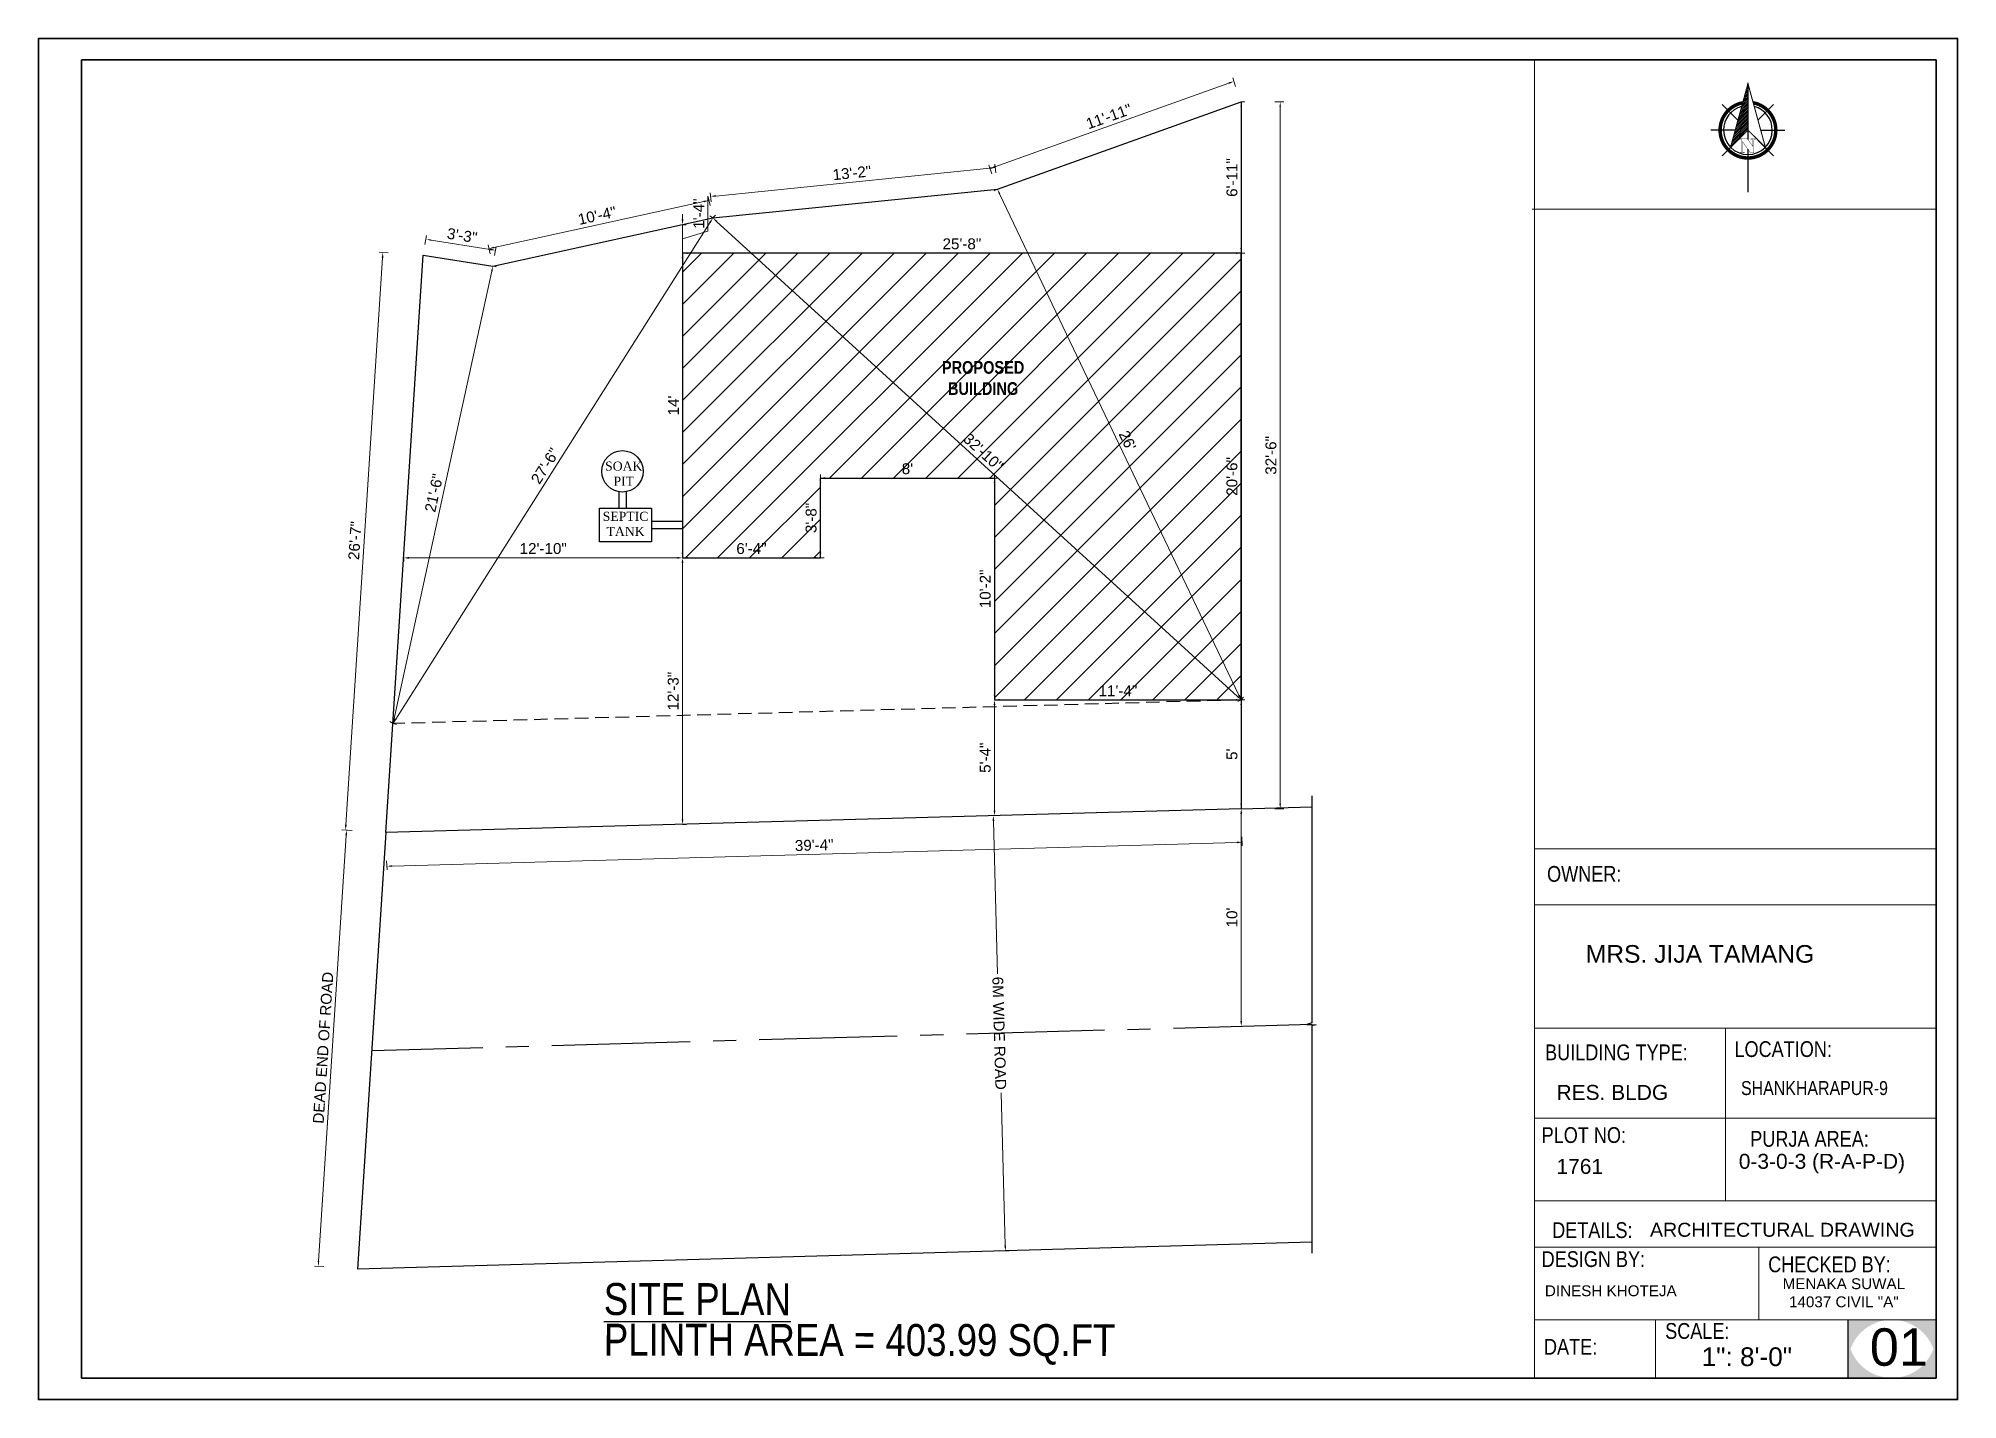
# Model space of a CAD drawing. Header units: inches. Extents: x 367408 to 392173, y -57467 to -41521.
# Drawn here: x 389129 to 390187, y -57467 to -56717 of the extents above; entities that cross this region are included whole.
import ezdxf

# ---------------------------------------------------------------- set-up
doc = ezdxf.new("R2010")
doc.units = ezdxf.units.IN
doc.header["$LTSCALE"] = 2
doc.header["$MEASUREMENT"] = 0
doc.header["$PDMODE"] = 34
doc.linetypes.add('CENTER2', pattern=[28.575, 19.05, -3.175, 3.175, -3.175])
doc.linetypes.add('DASHED2', pattern=[0.375, 0.25, -0.125])
doc.layers.get('0').update_dxf_attribs({"linetype": 'CONTINUOUS'})
doc.layers.get('DEFPOINTS').update_dxf_attribs({"color": 141, "linetype": 'CONTINUOUS'})
for name, color, linetype, lineweight in [('DIMENTION', 140, 'CONTINUOUS', 0), ('door', 20, 'CONTINUOUS', 35), ('OUTLINE', 1, 'CONTINUOUS', 25), ('Rebars', 1, 'CONTINUOUS', 13), ('Siteplan', 7, 'CONTINUOUS', 30), ('steps', 253, 'CONTINUOUS', 20), ('TEXT', 181, 'CONTINUOUS', 25), ('WALL - A', 1, 'CONTINUOUS', 40)]:
    doc.layers.add(name, color=color, linetype=linetype, lineweight=lineweight)
doc.layers.add('Normal Wall', color=7, linetype='CONTINUOUS', lineweight=35, true_color=0xffaf89)
doc.layers.add('Rear Wall', color=7, linetype='CONTINUOUS', lineweight=20, true_color=0xd4e480)
doc.layers.add('plan wall', color=7, linetype='CONTINUOUS')
doc.styles.add('Lettring Text', font='arial.ttf')
doc.styles.get("Standard").update_dxf_attribs({"font": 'ARIALN.TTF'})
doc.styles.add('SwissBT', font='swiss.ttf', dxfattribs={"height": 12})
doc.dimstyles.new('Copy of Standard', dxfattribs={"dimtxt": 6, "dimasz": 2.875, "dimexe": 2, "dimexo": 4, "dimgap": 2, "dimtad": 1, "dimdec": 0, "dimrnd": 1, "dimzin": 0, "dimdsep": 46, "dimlunit": 4, "dimtxsty": 'Lettring Text', "dimcen": 0.1, "dimclrd": 7, "dimclre": 7, "dimclrt": 7, "dimazin": 0, "dimtfac": 0.645, "dimtdec": 0, "dimtmove": 1, "dimatfit": 0, "dimfxl": 3, "dimfxlon": 1, "dimtfillclr": 256, "dimtolj": 1, "dimtzin": 0, "dimlwd": -1, "dimlwe": -1, "dimarcsym": 2})

msp = doc.modelspace()

# ---------------------------------------------------------------- texts
at = {"color": 0}
for s, p in [('OWNER:', (389961.1, -57181.8)), ('LOCATION:', (390064.4, -57278.4))]:
    msp.add_text(s, height=8.7, dxfattribs=at).set_placement(p)
at = {"layer": 'plan wall', "ltscale": 3, "char_height": 17.612, "attachment_point": 7, "rotation": 359.9411}
for s, insert in [('{\\LSITE PLAN}', (389441.1, -57420.9)), ('PLINTH AREA = 403.99 SQ.FT', (389441.1, -57447.9))]:
    msp.add_mtext(s, dxfattribs=dict(at, insert=insert))
at = {"layer": 'steps', "color": 7, "ltscale": 0.3, "attachment_point": 2}
for s, insert, char_height, width in [('{\\fTechnic|b1|i0|c2|p2;PROPOSED BUILDING}', (389650.2, -56894.7), 7, 55.268), ('{\\fTimes New Roman|b0|i0|c0|p18;SOAK PIT}', (389452.1, -56950.1), 5, 21.766), ('{\\fTimes New Roman|b0|i0|c0|p18;SEPTIC TANK}', (389453.1, -56977.8), 5, 21.766)]:
    msp.add_mtext(s, dxfattribs=dict(at, insert=insert, char_height=char_height, width=width))
at = {"layer": 'TEXT', "color": 0}
for s, height, p in [('OWNER:', 8.7, (389961.1, -57181.8)), ('LOCATION:', 8.7, (390064.4, -57278.4)), ('CHECKED BY:', 8.704, (390083, -57397.1)), ('CHECKED BY:', 8.704, (390083, -57397.1)), ('SCALE:', 8.7, (390026.2, -57433.8)), ('SCALE:', 8.7, (390026.2, -57433.8))]:
    msp.add_text(s, height=height, dxfattribs=at).set_placement(p)
at = {"layer": 'TEXT', "color": 0, "linetype": 'ByBlock', "style": 'SwissBT'}
for s, insert, char_height, width, attachment_point in [('MRS. JIJA TAMANG', (390045.4, -57216.7), 9.72, 217.511, 2), ('ARCHITECTURAL DRAWING', (390017.8, -57369.8), 7.74, 268.532, 1), ('DINESH KHOTEJA', (389959.9, -57404.3), 6, 201.528, 1), ('MENAKA SUWAL\\P14037 CIVIL "A"', (390124.7, -57400.4), 6, 88.549, 2)]:
    msp.add_mtext(s, dxfattribs=dict(at, insert=insert, char_height=char_height, width=width, attachment_point=attachment_point))
at = {"layer": 'TEXT', "color": 0, "attachment_point": 1}
for s, insert, char_height, width in [('BUILDING TYPE:', (389960, -57271.5), 8.704, 148.555), ('BUILDING TYPE:', (389960, -57271.5), 8.704, 148.555), ('PLOT NO: ', (389958.1, -57317.1), 8.7, 138.027), ('PLOT NO: ', (389958.1, -57317.1), 8.7, 138.027), ('PURJA AREA:', (390073.1, -57319.2), 8.704, 197.582), ('PURJA AREA:', (390073.1, -57319.2), 8.704, 197.582), ('DETAILS: ', (389963.9, -57369.5), 8.7, 138.027), ('DESIGN BY:', (389958.1, -57385.5), 8.7, 138.027), ('DESIGN BY:', (389958.1, -57385.5), 8.7, 138.027), ('DATE:', (389959.4, -57433.8), 8.7, 34.818)]:
    msp.add_mtext(s, dxfattribs=dict(at, insert=insert, char_height=char_height, width=width))
at = {"layer": 'TEXT', "color": 0, "style": 'SwissBT'}
for s, insert, char_height, width, attachment_point in [('RES. BLDG', (389966.3, -57293.8), 8.26, 163.214, 1), ('RES. BLDG', (389966.3, -57293.8), 8.26, 163.214, 1), ('0-3-0-3 (R-A-P-D)', (390112.6, -57331.8), 8.256, 163.214, 2), ('1761', (389966.3, -57334.6), 8.26, 163.214, 1), ('01', (390139, -57428), 20.64, 20.158, 1)]:
    msp.add_mtext(s, dxfattribs=dict(at, insert=insert, char_height=char_height, width=width, attachment_point=attachment_point))
at = {"layer": 'TEXT', "color": 0, "linetype": 'ByBlock', "insert": (390068, -57291.7), "char_height": 7.671, "attachment_point": 1}
msp.add_mtext_dynamic_manual_height_columns('SHANKHARAPUR-9', width=381.035, gutter_width=1.53, heights=[0], dxfattribs=at)
at = {"layer": 'TEXT', "color": 0, "ltscale": 0.5, "insert": (390046.3, -57438.5), "char_height": 10.32, "width": 127.534, "attachment_point": 1, "style": 'SwissBT'}
msp.add_mtext('1": 8\'-0"', dxfattribs=at)
msp.add_mtext('1": 8\'-0"', dxfattribs=at)

# ---------------------------------------------------------------- blocks, each defined once
blk = doc.blocks.new('*X29')
at = {"color": 0}
for p, q in [((145.96, -414.6), (147.62, -412.94)), ((146.16, -413.87), (147.62, -412.41)), ((146.36, -413.14), (147.62, -411.88)), ((146.55, -412.41), (147.62, -411.35)), ((146.75, -411.68), (147.62, -410.82)), ((146.95, -410.95), (147.62, -410.29)), ((147.15, -410.22), (147.62, -409.76)), ((147.35, -409.49), (147.62, -409.23)), ((147.55, -408.76), (147.62, -408.7)), ((143.76, -422.63), (147.62, -418.77)), ((143.96, -421.9), (147.62, -418.24)), ((144.16, -421.17), (147.62, -417.71)), ((144.36, -420.44), (147.62, -417.18)), ((144.56, -419.71), (147.62, -416.65)), ((144.76, -418.98), (147.62, -416.12)), ((144.96, -418.25), (147.62, -415.59)), ((145.16, -417.52), (147.62, -415.06)), ((145.36, -416.79), (147.62, -414.53)), ((145.56, -416.06), (147.62, -414)), ((145.76, -415.33), (147.62, -413.47)), ((142.76, -426.28), (147.62, -421.42)), ((142.96, -425.55), (147.62, -420.89)), ((143.16, -424.82), (147.62, -420.36)), ((143.36, -424.09), (147.62, -419.83)), ((143.56, -423.36), (147.62, -419.3))]:
    blk.add_line(p, q, dxfattribs=at)
blk = doc.blocks.new('NORTH_15')
for p, q in [((-2.87, 2.87), (-7.37, 7.37)), ((0, 3.66), (0, 10.62)), ((2.87, 2.87), (7.37, 7.37)), ((-13.37, 0), (2.72, 0)), ((5.49, 0), (17.83, 0)), ((-2.87, -2.87), (-7.37, -7.37)), ((0, -3.66), (0, -10.62)), ((2.87, -2.87), (7.37, -7.37))]:
    blk.add_line(p, q)
at = {"const_width": 1}
for points in [[(0, -8, 1), (0, 8, 0.359415), (-7.86, 1.52, 1)], [(-7.86, -1.52, 0.359415), (0, -8, 1)]]:
    blk.add_lwpolyline(points, format="xyb", dxfattribs=at)
for points, const_width in [([(4.96, -5.01), (-13.37, 0), (4.9, 5), (0, 0), (4.96, -5.01)], 0.3), ([(5.93, -1.55), (6, -1.55), (6.07, -1.54), (6.13, -1.53), (6.17, -1.52), (6.22, -1.51), (6.26, -1.49), (6.28, -1.47), (6.3, -1.45), (6.32, -1.42), (6.33, -1.39), (6.35, -1.34), (6.36, -1.29), (6.37, -1.23), (6.38, -1.16), (6.38, -1.08), (6.38, -1), (6.54, -1), (6.54, -2.34), (6.38, -2.34), (6.38, -2.3), (6.38, -2.23), (6.38, -2.16), (6.37, -2.09), (6.36, -2.04), (6.35, -1.99), (6.33, -1.95), (6.32, -1.91), (6.3, -1.88), (6.28, -1.86), (6.26, -1.83), (6.22, -1.81), (6.18, -1.8), (6.13, -1.78), (6.07, -1.77), (6.01, -1.76), (5.95, -1.76), (2.66, -1.76), (2.66, -2.34), (2.5, -2.34), (2.5, -0.16), (4.71, 1.44), (3.14, 1.44), (3.07, 1.44), (3, 1.43), (2.94, 1.42), (2.89, 1.41), (2.85, 1.4), (2.81, 1.38), (2.78, 1.36), (2.76, 1.34), (2.74, 1.31), (2.72, 1.27), (2.7, 1.22), (2.69, 1.17), (2.68, 1.11), (2.67, 1.04), (2.66, 0.97), (2.66, 0.89), (2.66, 0.87), (2.5, 0.87), (2.5, 2.21), (2.66, 2.21), (2.66, 2.17), (2.66, 2.09), (2.67, 2.03), (2.68, 1.97), (2.69, 1.91), (2.7, 1.86), (2.71, 1.82), (2.73, 1.78), (2.75, 1.76), (2.77, 1.74), (2.8, 1.72), (2.85, 1.7), (2.89, 1.68), (2.94, 1.67), (3, 1.66), (3.07, 1.66), (3.14, 1.66), (6.54, 1.66), (6.54, 0.75), (3.33, -1.55), (5.93, -1.55), (5.93, -1.55)], 0.1)]:
    blk.add_lwpolyline(points, dxfattribs=dict(const_width=const_width))
for start, end in [(90, 164.973), (270, 90), (195.027, 270)]:
    blk.add_arc((0, 0), 7, start, end)
at = {"rotation": 90}
blk.add_blockref('*X29', (-421.89, -147.62), dxfattribs=at)
blk = doc.blocks.new('A$C0BDB7EE9')
at = {"layer": 'Siteplan', "xscale": 2.999999999999779, "yscale": 2.999999999999779, "zscale": 2.999999999999779, "rotation": 247.8612575918487}
blk.add_blockref('NORTH_15', (20.2, 49.5), dxfattribs=at)
blk = doc.blocks.new('A$C327B4BBD')
at = {"layer": 'DIMENTION', "ltscale": 0.3, "xscale": 1.171875000000082, "yscale": 1.171875000000082, "zscale": 1.171875000000082, "rotation": 112.1387424081494}
blk.add_blockref('A$C0BDB7EE9', (16.1, 0), dxfattribs=at)
blk = doc.blocks.new('*D632')
at = {"layer": 'DEFPOINTS', "color": 0, "ltscale": 0.5, "transparency": 16777216}
for p in [(389381.4, -56833.6), (389341.6, -56836.3), (389380, -56842.4)]:
    blk.add_point(p, dxfattribs=at)
at = {"layer": 'steps', "color": 7, "ltscale": 0.5, "transparency": 16777216}
for p, q in [((389342.5, -56830.5), (389343.3, -56825.5)), ((389345.9, -56828), (389378.5, -56833.1)), ((389380.9, -56836.5), (389381.7, -56831.6))]:
    blk.add_line(p, q, dxfattribs=at)
for points in [[(389345.9, -56827.5), (389345.8, -56828.4), (389343, -56827.5)], [(389378.6, -56832.6), (389378.4, -56833.6), (389381.4, -56833.6)]]:
    blk.add_solid(points, dxfattribs=at)
at = {"layer": 'steps', "color": 7, "ltscale": 0.5, "transparency": 16777216, "insert": (389363, -56825.5), "char_height": 6, "attachment_point": 5, "rotation": 351.0432, "style": 'Lettring Text'}
blk.add_mtext('\\A1;3\'-3"', dxfattribs=at)
blk = doc.blocks.new('*D633')
at = {"layer": 'DEFPOINTS', "color": 0, "ltscale": 0.5, "transparency": 16777216}
for p in [(389499.1, -56806.1), (389501.2, -56815.8), (389380, -56842.4)]:
    blk.add_point(p, dxfattribs=at)
at = {"layer": 'steps', "color": 7, "ltscale": 0.5, "transparency": 16777216}
for p, q in [((389499.7, -56809), (389498.7, -56804.2)), ((389380.7, -56832.1), (389496.3, -56806.7)), ((389378.5, -56835.6), (389377.4, -56830.7))]:
    blk.add_line(p, q, dxfattribs=at)
for points in [[(389496.2, -56806.3), (389496.4, -56807.2), (389499.1, -56806.1)], [(389380.6, -56831.6), (389380.8, -56832.5), (389377.8, -56832.7)]]:
    blk.add_solid(points, dxfattribs=at)
at = {"layer": 'steps', "color": 7, "ltscale": 0.5, "transparency": 16777216, "insert": (389437.4, -56814.5), "char_height": 6, "attachment_point": 5, "rotation": 12.3621, "style": 'Lettring Text'}
blk.add_mtext('\\A1;10\'-4"', dxfattribs=at)
blk = doc.blocks.new('*D634')
at = {"layer": 'DEFPOINTS', "color": 0, "ltscale": 0.5, "transparency": 16777216}
for p in [(389656.9, -56788.1), (389658.1, -56799.9), (389501.2, -56815.8)]:
    blk.add_point(p, dxfattribs=at)
at = {"layer": 'steps', "color": 7, "ltscale": 0.5, "transparency": 16777216}
for p, q in [((389502.9, -56803.7), (389654, -56788.4)), ((389657.2, -56791), (389656.7, -56786.1)), ((389500.3, -56806.9), (389499.8, -56802))]:
    blk.add_line(p, q, dxfattribs=at)
for points in [[(389654, -56787.9), (389654.1, -56788.8), (389656.9, -56788.1)], [(389502.8, -56803.2), (389502.9, -56804.1), (389500, -56803.9)]]:
    blk.add_solid(points, dxfattribs=at)
at = {"layer": 'steps', "color": 7, "ltscale": 0.5, "transparency": 16777216, "insert": (389577.9, -56791), "char_height": 6, "attachment_point": 5, "rotation": 5.7812, "style": 'Lettring Text'}
blk.add_mtext('\\A1;13\'-2"', dxfattribs=at)
blk = doc.blocks.new('*D635')
at = {"layer": 'DEFPOINTS', "color": 0, "ltscale": 0.5, "transparency": 16777216}
for p in [(389788.4, -56740.5), (389792.5, -56751.8), (389658.1, -56799.9)]:
    blk.add_point(p, dxfattribs=at)
at = {"layer": 'steps', "color": 7, "ltscale": 0.5, "transparency": 16777216}
for p, q in [((389789.4, -56743.3), (389787.8, -56738.6)), ((389656.7, -56787.6), (389785.7, -56741.5)), ((389655, -56791.4), (389653.3, -56786.7))]:
    blk.add_line(p, q, dxfattribs=at)
for points in [[(389785.6, -56741), (389785.9, -56741.9), (389788.4, -56740.5)], [(389656.6, -56787.1), (389656.9, -56788.1), (389654, -56788.6)]]:
    blk.add_solid(points, dxfattribs=at)
at = {"layer": 'steps', "color": 7, "ltscale": 0.5, "transparency": 16777216, "insert": (389719.5, -56759.8), "char_height": 6, "attachment_point": 5, "rotation": 19.6714, "style": 'Lettring Text'}
blk.add_mtext('\\A1;11\'-11"', dxfattribs=at)
blk = doc.blocks.new('*D636')
at = {"layer": 'DEFPOINTS', "color": 0, "ltscale": 0.5, "transparency": 16777216}
for p in [(389792.5, -56751.8), (389792.5, -57141.5), (389814, -57141.5)]:
    blk.add_point(p, dxfattribs=at)
at = {"layer": 'steps', "color": 7, "ltscale": 0.5, "transparency": 16777216}
for p, q in [((389811, -56751.8), (389816, -56751.8)), ((389814, -56754.7), (389814, -57138.7)), ((389811, -57141.5), (389816, -57141.5))]:
    blk.add_line(p, q, dxfattribs=at)
for points in [[(389813.5, -56754.7), (389814.4, -56754.7), (389814, -56751.8)], [(389813.5, -57138.7), (389814.4, -57138.7), (389814, -57141.5)]]:
    blk.add_solid(points, dxfattribs=at)
at = {"layer": 'steps', "color": 7, "ltscale": 0.5, "transparency": 16777216, "insert": (389808.9, -56946.7), "char_height": 6, "attachment_point": 5, "rotation": 90, "style": 'Lettring Text'}
blk.add_mtext('\\A1;32\'-6"', dxfattribs=at)
blk = doc.blocks.new('*D637')
at = {"layer": 'DEFPOINTS', "color": 0, "ltscale": 0.5, "transparency": 16777216}
for p in [(389792.5, -57141.5), (389321, -57154.7), (389321.5, -57173.2)]:
    blk.add_point(p, dxfattribs=at)
at = {"layer": 'steps', "color": 7, "ltscale": 0.5, "transparency": 16777216}
for p, q in [((389790.1, -57160.1), (389324.4, -57173.1)), ((389792.9, -57157), (389793, -57162)), ((389321.4, -57170.2), (389321.6, -57175.2))]:
    blk.add_line(p, q, dxfattribs=at)
for points in [[(389790.1, -57159.6), (389790.1, -57160.6), (389793, -57160)], [(389324.4, -57172.7), (389324.4, -57173.6), (389321.5, -57173.2)]]:
    blk.add_solid(points, dxfattribs=at)
at = {"layer": 'steps', "color": 7, "ltscale": 0.5, "transparency": 16777216, "insert": (389557.1, -57161.6), "char_height": 6, "attachment_point": 5, "rotation": 1.6021, "style": 'Lettring Text'}
blk.add_mtext('\\A1;39\'-4"', dxfattribs=at)
blk = doc.blocks.new('*D638')
at = {"layer": 'DEFPOINTS', "color": 0, "ltscale": 0.5, "transparency": 16777216}
for p in [(389319.3, -56834.9), (389341.6, -56836.3), (389321, -57154.7)]:
    blk.add_point(p, dxfattribs=at)
at = {"layer": 'steps', "color": 7, "ltscale": 0.5, "transparency": 16777216}
for p, q in [((389322.3, -56835.1), (389317.3, -56834.7)), ((389298.9, -57150.4), (389319.1, -56837.7)), ((389301.7, -57153.5), (389296.7, -57153.1))]:
    blk.add_line(p, q, dxfattribs=at)
for points in [[(389318.6, -56837.7), (389319.6, -56837.8), (389319.3, -56834.9)], [(389298.4, -57150.4), (389299.4, -57150.4), (389298.7, -57153.3)]]:
    blk.add_solid(points, dxfattribs=at)
at = {"layer": 'steps', "color": 7, "ltscale": 0.5, "transparency": 16777216, "insert": (389303.9, -56993.7), "char_height": 6, "attachment_point": 5, "rotation": 86.2947, "style": 'Lettring Text'}
blk.add_mtext('\\A1;26\'-7"', dxfattribs=at)
blk = doc.blocks.new('*D639')
at = {"layer": 'DEFPOINTS', "color": 0, "ltscale": 0.5, "transparency": 16777216}
for p in [(389380, -56842.4), (389324.9, -57094.6), (389324.9, -57094.6)]:
    blk.add_point(p, dxfattribs=at)
at = {"layer": 'steps', "color": 7, "ltscale": 0.5, "transparency": 16777216}
for p, q in [((389379.4, -56845.2), (389325.5, -57091.8)), ((389380, -56842.4), (389381.9, -56842.8)), ((389324.9, -57094.6), (389326.9, -57095))]:
    blk.add_line(p, q, dxfattribs=at)
for points in [[(389378.9, -56845.1), (389379.8, -56845.3), (389380, -56842.4)], [(389325, -57091.7), (389326, -57091.9), (389324.9, -57094.6)]]:
    blk.add_solid(points, dxfattribs=at)
at = {"layer": 'steps', "color": 7, "ltscale": 0.5, "transparency": 16777216, "insert": (389347.5, -56967.4), "char_height": 6, "attachment_point": 5, "rotation": 77.6852, "style": 'Lettring Text'}
blk.add_mtext('\\A1;21\'-6"', dxfattribs=at)
blk = doc.blocks.new('*D640')
at = {"layer": 'DEFPOINTS', "color": 0, "ltscale": 0.5, "transparency": 16777216}
for p in [(389501.2, -56815.8), (389501.2, -56815.8), (389324.9, -57094.6)]:
    blk.add_point(p, dxfattribs=at)
at = {"layer": 'steps', "color": 7, "ltscale": 0.5, "transparency": 16777216}
for p, q in [((389501.2, -56815.8), (389499.5, -56814.7)), ((389326.4, -57092.2), (389499.7, -56818.2)), ((389324.9, -57094.6), (389323.2, -57093.5))]:
    blk.add_line(p, q, dxfattribs=at)
for points in [[(389499.3, -56818), (389500.1, -56818.5), (389501.2, -56815.8)], [(389326, -57091.9), (389326.8, -57092.4), (389324.9, -57094.6)]]:
    blk.add_solid(points, dxfattribs=at)
at = {"layer": 'steps', "color": 7, "ltscale": 0.5, "transparency": 16777216, "insert": (389408.8, -56952.5), "char_height": 6, "attachment_point": 5, "rotation": 57.6924, "style": 'Lettring Text'}
blk.add_mtext('\\A1;27\'-6"', dxfattribs=at)
blk = doc.blocks.new('*D647')
at = {"layer": 'DEFPOINTS', "color": 0, "ltscale": 0.5, "transparency": 16777216}
for p in [(389501.2, -56815.8), (389792.5, -57081.5), (389792.5, -57081.5)]:
    blk.add_point(p, dxfattribs=at)
at = {"layer": 'steps', "color": 7, "ltscale": 0.5, "transparency": 16777216}
for p, q in [((389501.2, -56815.8), (389502.6, -56814.3)), ((389503.3, -56817.7), (389790.4, -57079.6)), ((389792.5, -57081.5), (389793.8, -57080))]:
    blk.add_line(p, q, dxfattribs=at)
for points in [[(389503.7, -56817.4), (389503, -56818.1), (389501.2, -56815.8)], [(389790.7, -57079.2), (389790, -57079.9), (389792.5, -57081.5)]]:
    blk.add_solid(points, dxfattribs=at)
at = {"layer": 'steps', "color": 7, "ltscale": 0.5, "transparency": 16777216, "insert": (389650.3, -56944.9), "char_height": 6, "attachment_point": 5, "rotation": 317.624, "style": 'Lettring Text'}
blk.add_mtext('\\A1;32\'-10"', dxfattribs=at)
blk = doc.blocks.new('*D641')
at = {"layer": 'DEFPOINTS', "color": 0, "ltscale": 0.5, "transparency": 16777216}
for p in [(389658.1, -56799.9), (389658.1, -56799.9), (389792.5, -57081.5)]:
    blk.add_point(p, dxfattribs=at)
at = {"layer": 'steps', "color": 7, "ltscale": 0.5, "transparency": 16777216}
for p, q in [((389658.1, -56799.9), (389656.3, -56800.8)), ((389791.2, -57078.9), (389659.3, -56802.5)), ((389792.5, -57081.5), (389790.7, -57082.4))]:
    blk.add_line(p, q, dxfattribs=at)
for points in [[(389659.7, -56802.3), (389658.9, -56802.7), (389658.1, -56799.9)], [(389791.7, -57078.7), (389790.8, -57079.1), (389792.5, -57081.5)]]:
    blk.add_solid(points, dxfattribs=at)
at = {"layer": 'steps', "color": 7, "ltscale": 0.5, "transparency": 16777216, "insert": (389729.8, -56938.5), "char_height": 6, "attachment_point": 5, "rotation": 295.5147, "style": 'Lettring Text'}
blk.add_mtext("\\A1;26'", dxfattribs=at)
blk = doc.blocks.new('*D642')
at = {"layer": 'DEFPOINTS', "color": 0, "ltscale": 0.5, "transparency": 16777216}
for p in [(389792.5, -56835.2), (389792.5, -56835.2), (389792.5, -57081.5)]:
    blk.add_point(p, dxfattribs=at)
at = {"layer": 'steps', "color": 7, "ltscale": 0.5, "transparency": 16777216}
for p, q in [((389792.5, -56835.2), (389794.5, -56835.2)), ((389792.5, -57078.6), (389792.5, -56838)), ((389792.5, -57081.5), (389794.5, -57081.5))]:
    blk.add_line(p, q, dxfattribs=at)
for points in [[(389792, -56838), (389793, -56838), (389792.5, -56835.2)], [(389792, -57078.6), (389793, -57078.6), (389792.5, -57081.5)]]:
    blk.add_solid(points, dxfattribs=at)
at = {"layer": 'steps', "color": 7, "ltscale": 0.5, "transparency": 16777216, "insert": (389787.4, -56958.3), "char_height": 6, "attachment_point": 5, "rotation": 90, "style": 'Lettring Text'}
blk.add_mtext('\\A1;20\'-6"', dxfattribs=at)
blk = doc.blocks.new('*D620')
at = {"layer": 'DEFPOINTS', "color": 0, "ltscale": 0.5, "transparency": 16777216}
for p in [(389484.5, -56835.2), (389484.5, -56835.2), (389792.5, -56835.2)]:
    blk.add_point(p, dxfattribs=at)
at = {"layer": 'steps', "color": 7, "ltscale": 0.5, "transparency": 16777216}
for p, q in [((389484.5, -56835.2), (389484.5, -56833.2)), ((389789.6, -56835.2), (389487.3, -56835.2)), ((389792.5, -56835.2), (389792.5, -56833.2))]:
    blk.add_line(p, q, dxfattribs=at)
for points in [[(389487.3, -56834.7), (389487.3, -56835.7), (389484.5, -56835.2)], [(389789.6, -56834.7), (389789.6, -56835.7), (389792.5, -56835.2)]]:
    blk.add_solid(points, dxfattribs=at)
at = {"layer": 'steps', "color": 7, "ltscale": 0.5, "transparency": 16777216, "insert": (389638.5, -56830.1), "char_height": 6, "attachment_point": 5, "style": 'Lettring Text'}
blk.add_mtext('\\A1;25\'-8"', dxfattribs=at)
blk = doc.blocks.new('*D621')
at = {"layer": 'DEFPOINTS', "color": 0, "ltscale": 0.5, "transparency": 16777216}
for p in [(389484.5, -56835.2), (389484.5, -57003.2), (389484.5, -57003.2)]:
    blk.add_point(p, dxfattribs=at)
at = {"layer": 'steps', "color": 7, "ltscale": 0.5, "transparency": 16777216}
for p, q in [((389484.5, -56835.2), (389486.5, -56835.2)), ((389484.5, -56838), (389484.5, -57000.3)), ((389484.5, -57003.2), (389486.5, -57003.2))]:
    blk.add_line(p, q, dxfattribs=at)
for points in [[(389484, -56838), (389485, -56838), (389484.5, -56835.2)], [(389484, -57000.3), (389485, -57000.3), (389484.5, -57003.2)]]:
    blk.add_solid(points, dxfattribs=at)
at = {"layer": 'steps', "color": 7, "ltscale": 0.5, "transparency": 16777216, "insert": (389479.5, -56919.2), "char_height": 6, "attachment_point": 5, "rotation": 90, "style": 'Lettring Text'}
blk.add_mtext("\\A1;14'", dxfattribs=at)
blk = doc.blocks.new('*D643')
at = {"layer": 'DEFPOINTS', "color": 0, "ltscale": 0.5, "transparency": 16777216}
for p in [(389484.5, -57003.2), (389560.5, -57003.2), (389560.5, -57003.2)]:
    blk.add_point(p, dxfattribs=at)
at = {"layer": 'steps', "color": 7, "ltscale": 0.5, "transparency": 16777216}
for p, q in [((389484.5, -57003.2), (389484.5, -57001.2)), ((389487.3, -57003.2), (389557.6, -57003.2)), ((389560.5, -57003.2), (389560.5, -57001.2))]:
    blk.add_line(p, q, dxfattribs=at)
for points in [[(389487.3, -57002.7), (389487.3, -57003.7), (389484.5, -57003.2)], [(389557.6, -57002.7), (389557.6, -57003.7), (389560.5, -57003.2)]]:
    blk.add_solid(points, dxfattribs=at)
at = {"layer": 'steps', "color": 7, "ltscale": 0.5, "transparency": 16777216, "insert": (389522.5, -56998.1), "char_height": 6, "attachment_point": 5, "style": 'Lettring Text'}
blk.add_mtext('\\A1;6\'-4"', dxfattribs=at)
blk = doc.blocks.new('*D644')
at = {"layer": 'DEFPOINTS', "color": 0, "ltscale": 0.5, "transparency": 16777216}
for p in [(389560.5, -56959.2), (389560.5, -56959.2), (389560.5, -57003.2)]:
    blk.add_point(p, dxfattribs=at)
at = {"layer": 'steps', "color": 7, "ltscale": 0.5, "transparency": 16777216}
for p, q in [((389560.5, -56959.2), (389562.5, -56959.2)), ((389560.5, -57000.3), (389560.5, -56962)), ((389560.5, -57003.2), (389562.5, -57003.2))]:
    blk.add_line(p, q, dxfattribs=at)
for points in [[(389560, -56962), (389561, -56962), (389560.5, -56959.2)], [(389560, -57000.3), (389561, -57000.3), (389560.5, -57003.2)]]:
    blk.add_solid(points, dxfattribs=at)
at = {"layer": 'steps', "color": 7, "ltscale": 0.5, "transparency": 16777216, "insert": (389555.4, -56981.2), "char_height": 6, "attachment_point": 5, "rotation": 90, "style": 'Lettring Text'}
blk.add_mtext('\\A1;3\'-8"', dxfattribs=at)
blk = doc.blocks.new('*D645')
at = {"layer": 'DEFPOINTS', "color": 0, "ltscale": 0.5, "transparency": 16777216}
for p in [(389560.5, -56959.2), (389656.5, -56959.2), (389656.5, -56959.2)]:
    blk.add_point(p, dxfattribs=at)
at = {"layer": 'steps', "color": 7, "ltscale": 0.5, "transparency": 16777216}
for p, q in [((389560.5, -56959.2), (389560.5, -56957.2)), ((389563.3, -56959.2), (389653.6, -56959.2)), ((389656.5, -56959.2), (389656.5, -56957.2))]:
    blk.add_line(p, q, dxfattribs=at)
for points in [[(389563.3, -56958.7), (389563.3, -56959.7), (389560.5, -56959.2)], [(389653.6, -56958.7), (389653.6, -56959.7), (389656.5, -56959.2)]]:
    blk.add_solid(points, dxfattribs=at)
at = {"layer": 'steps', "color": 7, "ltscale": 0.5, "transparency": 16777216, "insert": (389608.5, -56954.1), "char_height": 6, "attachment_point": 5, "style": 'Lettring Text'}
blk.add_mtext("\\A1;8'", dxfattribs=at)
blk = doc.blocks.new('*D622')
at = {"layer": 'DEFPOINTS', "color": 0, "ltscale": 0.5, "transparency": 16777216}
for p in [(389656.5, -56959.2), (389656.5, -57081.5), (389656.5, -57081.5)]:
    blk.add_point(p, dxfattribs=at)
at = {"layer": 'steps', "color": 7, "ltscale": 0.5, "transparency": 16777216}
for p, q in [((389656.5, -56959.2), (389658.5, -56959.2)), ((389656.5, -56962), (389656.5, -57078.6)), ((389656.5, -57081.5), (389658.5, -57081.5))]:
    blk.add_line(p, q, dxfattribs=at)
for points in [[(389656, -56962), (389657, -56962), (389656.5, -56959.2)], [(389656, -57078.6), (389657, -57078.6), (389656.5, -57081.5)]]:
    blk.add_solid(points, dxfattribs=at)
at = {"layer": 'steps', "color": 7, "ltscale": 0.5, "transparency": 16777216, "insert": (389651.4, -57020.3), "char_height": 6, "attachment_point": 5, "rotation": 90, "style": 'Lettring Text'}
blk.add_mtext('\\A1;10\'-2"', dxfattribs=at)
blk = doc.blocks.new('*D646')
at = {"layer": 'DEFPOINTS', "color": 0, "ltscale": 0.5, "transparency": 16777216}
for p in [(389656.5, -57081.5), (389792.5, -57081.5), (389792.5, -57081.5)]:
    blk.add_point(p, dxfattribs=at)
at = {"layer": 'steps', "color": 7, "ltscale": 0.5, "transparency": 16777216}
for p, q in [((389656.5, -57081.5), (389656.5, -57079.5)), ((389659.3, -57081.5), (389789.6, -57081.5)), ((389792.5, -57081.5), (389792.5, -57079.5))]:
    blk.add_line(p, q, dxfattribs=at)
for points in [[(389659.3, -57081), (389659.3, -57082), (389656.5, -57081.5)], [(389789.6, -57081), (389789.6, -57082), (389792.5, -57081.5)]]:
    blk.add_solid(points, dxfattribs=at)
at = {"layer": 'steps', "color": 7, "ltscale": 0.5, "transparency": 16777216, "insert": (389724.5, -57076.5), "char_height": 6, "attachment_point": 5, "style": 'Lettring Text'}
blk.add_mtext('\\A1;11\'-4"', dxfattribs=at)
blk = doc.blocks.new('*D623')
at = {"layer": 'DEFPOINTS', "color": 0, "ltscale": 0.5, "transparency": 16777216}
for p in [(389484.4, -56819.5), (389484.5, -56819.5), (389484.5, -56835.2)]:
    blk.add_point(p, dxfattribs=at)
at = {"layer": 'steps', "color": 7, "ltscale": 0.5, "transparency": 16777216}
for p, q in [((389498.5, -56823.1), (389498.5, -56803.7)), ((389484.5, -56816.6), (389484.5, -56813.7)), ((389484.5, -56819.5), (389486.5, -56819.5)), ((389484.5, -56835.2), (389484.5, -56819.5)), ((389484.5, -56835.2), (389484.5, -56819.5)), ((389484.5, -56827.3), (389498.5, -56823.1)), ((389484.5, -56835.2), (389486.5, -56835.2)), ((389484.5, -56838), (389484.5, -56840.9))]:
    blk.add_line(p, q, dxfattribs=at)
for points in [[(389484, -56816.6), (389485, -56816.6), (389484.5, -56819.5)], [(389484, -56838), (389485, -56838), (389484.5, -56835.2)]]:
    blk.add_solid(points, dxfattribs=at)
at = {"layer": 'steps', "color": 7, "ltscale": 0.5, "transparency": 16777216, "insert": (389493.5, -56813.4), "char_height": 6, "attachment_point": 5, "rotation": 90, "style": 'Lettring Text'}
blk.add_mtext('\\A1;1\'-4"', dxfattribs=at)
blk = doc.blocks.new('*D624')
at = {"layer": 'DEFPOINTS', "color": 0, "ltscale": 0.5, "transparency": 16777216}
for p in [(389792.5, -57081.5), (389792.5, -57141.5), (389792.5, -57141.5)]:
    blk.add_point(p, dxfattribs=at)
at = {"layer": 'steps', "color": 7, "ltscale": 0.5, "transparency": 16777216}
for p, q in [((389792.5, -57081.5), (389794.5, -57081.5)), ((389792.5, -57084.4), (389792.5, -57138.7)), ((389792.5, -57141.5), (389794.5, -57141.5))]:
    blk.add_line(p, q, dxfattribs=at)
for points in [[(389792, -57084.4), (389793, -57084.4), (389792.5, -57081.5)], [(389792, -57138.7), (389793, -57138.7), (389792.5, -57141.5)]]:
    blk.add_solid(points, dxfattribs=at)
at = {"layer": 'steps', "color": 7, "ltscale": 0.5, "transparency": 16777216, "insert": (389787.4, -57111.5), "char_height": 6, "attachment_point": 5, "rotation": 90, "style": 'Lettring Text'}
blk.add_mtext("\\A1;5'", dxfattribs=at)
blk = doc.blocks.new('*D625')
at = {"layer": 'DEFPOINTS', "color": 0, "ltscale": 0.5, "transparency": 16777216}
for p in [(389656.5, -57081.5), (389656.3, -57145.3), (389656.5, -57145.3)]:
    blk.add_point(p, dxfattribs=at)
at = {"layer": 'steps', "color": 7, "ltscale": 0.5, "transparency": 16777216}
for p, q in [((389656.5, -57081.5), (389658.5, -57081.5)), ((389656.5, -57084.4), (389656.5, -57142.5)), ((389656.5, -57145.3), (389658.5, -57145.3))]:
    blk.add_line(p, q, dxfattribs=at)
for points in [[(389656, -57084.4), (389657, -57084.4), (389656.5, -57081.5)], [(389656, -57142.5), (389657, -57142.5), (389656.5, -57145.3)]]:
    blk.add_solid(points, dxfattribs=at)
at = {"layer": 'steps', "color": 7, "ltscale": 0.5, "transparency": 16777216, "insert": (389651.4, -57113.4), "char_height": 6, "attachment_point": 5, "rotation": 90, "style": 'Lettring Text'}
blk.add_mtext('\\A1;5\'-4"', dxfattribs=at)
blk = doc.blocks.new('*D626')
at = {"layer": 'DEFPOINTS', "color": 0, "ltscale": 0.5, "transparency": 16777216}
for p in [(389484.5, -57003.2), (389484.3, -57150.2), (389484.5, -57150.2)]:
    blk.add_point(p, dxfattribs=at)
at = {"layer": 'steps', "color": 7, "ltscale": 0.5, "transparency": 16777216}
for p, q in [((389484.5, -57003.2), (389486.5, -57003.2)), ((389484.5, -57006), (389484.5, -57147.3)), ((389484.5, -57150.2), (389486.5, -57150.2))]:
    blk.add_line(p, q, dxfattribs=at)
for points in [[(389484, -57006), (389485, -57006), (389484.5, -57003.2)], [(389484, -57147.3), (389485, -57147.3), (389484.5, -57150.2)]]:
    blk.add_solid(points, dxfattribs=at)
at = {"layer": 'steps', "color": 7, "ltscale": 0.5, "transparency": 16777216, "insert": (389479.4, -57076.7), "char_height": 6, "attachment_point": 5, "rotation": 90, "style": 'Lettring Text'}
blk.add_mtext('\\A1;12\'-3"', dxfattribs=at)
blk = doc.blocks.new('*D627')
at = {"layer": 'DEFPOINTS', "color": 0, "ltscale": 0.5, "transparency": 16777216}
for p in [(389792.5, -56751.8), (389792.5, -56751.8), (389792.5, -56835.2)]:
    blk.add_point(p, dxfattribs=at)
at = {"layer": 'steps', "color": 7, "ltscale": 0.5, "transparency": 16777216}
for p, q in [((389792.5, -56751.8), (389794.5, -56751.8)), ((389792.5, -56832.3), (389792.5, -56754.7)), ((389792.5, -56835.2), (389794.5, -56835.2))]:
    blk.add_line(p, q, dxfattribs=at)
for points in [[(389792, -56754.7), (389793, -56754.7), (389792.5, -56751.8)], [(389792, -56832.3), (389793, -56832.3), (389792.5, -56835.2)]]:
    blk.add_solid(points, dxfattribs=at)
at = {"layer": 'steps', "color": 7, "ltscale": 0.5, "transparency": 16777216, "insert": (389787.4, -56793.5), "char_height": 6, "attachment_point": 5, "rotation": 90, "style": 'Lettring Text'}
blk.add_mtext('\\A1;6\'-11"', dxfattribs=at)
blk = doc.blocks.new('*D628')
at = {"layer": 'DEFPOINTS', "color": 0, "ltscale": 0.5, "transparency": 16777216}
for p in [(389330.8, -57003.1), (389330.8, -57003.2), (389484.5, -57003.2)]:
    blk.add_point(p, dxfattribs=at)
at = {"layer": 'steps', "color": 7, "ltscale": 0.5, "transparency": 16777216}
for p, q in [((389330.8, -57003.2), (389330.8, -57005.2)), ((389481.6, -57003.2), (389333.7, -57003.2)), ((389484.5, -57003.2), (389484.5, -57001.2))]:
    blk.add_line(p, q, dxfattribs=at)
for points in [[(389333.7, -57002.7), (389333.7, -57003.7), (389330.8, -57003.2)], [(389481.6, -57002.7), (389481.6, -57003.7), (389484.5, -57003.2)]]:
    blk.add_solid(points, dxfattribs=at)
at = {"layer": 'steps', "color": 7, "ltscale": 0.5, "transparency": 16777216, "insert": (389407.7, -56998.1), "char_height": 6, "attachment_point": 5, "style": 'Lettring Text'}
blk.add_mtext('\\A1;12\'-10"', dxfattribs=at)
blk = doc.blocks.new('*D629')
at = {"layer": 'DEFPOINTS', "color": 0, "ltscale": 0.5, "transparency": 16777216}
for p in [(389321, -57154.7), (389283.7, -57393.8), (389305.4, -57395.3)]:
    blk.add_point(p, dxfattribs=at)
at = {"layer": 'steps', "color": 7, "ltscale": 0.5, "transparency": 16777216}
for p, q in [((389302.3, -57153.5), (389297.3, -57153.2)), ((389299.1, -57156.2), (389283.9, -57391)), ((389286.7, -57394), (389281.7, -57393.7))]:
    blk.add_line(p, q, dxfattribs=at)
for points in [[(389298.6, -57156.2), (389299.6, -57156.2), (389299.3, -57153.3)], [(389283.4, -57390.9), (389284.3, -57391), (389283.7, -57393.8)]]:
    blk.add_solid(points, dxfattribs=at)
at = {"layer": 'steps', "color": 7, "ltscale": 0.5, "transparency": 16777216, "insert": (389286.4, -57273.3), "char_height": 6, "attachment_point": 5, "rotation": 86.2947, "style": 'Lettring Text'}
blk.add_mtext('\\A1;DEAD END OF ROAD', dxfattribs=at)
blk = doc.blocks.new('*D630')
at = {"layer": 'DEFPOINTS', "color": 0, "ltscale": 0.5, "transparency": 16777216}
for p in [(389567.5, -57147.8), (389662.5, -57385.3), (389574.2, -57387.7)]:
    blk.add_point(p, dxfattribs=at)
at = {"layer": 'steps', "color": 7, "ltscale": 0.5, "transparency": 16777216}
for p, q in [((389652.8, -57145.4), (389657.8, -57145.3)), ((389655.9, -57148.2), (389658.2, -57232.5)), ((389662.4, -57382.4), (389660.1, -57298.1)), ((389659.5, -57385.4), (389664.5, -57385.2))]:
    blk.add_line(p, q, dxfattribs=at)
for points in [[(389656.4, -57148.2), (389655.4, -57148.2), (389655.8, -57145.4)], [(389662.9, -57382.4), (389661.9, -57382.4), (389662.5, -57385.3)]]:
    blk.add_solid(points, dxfattribs=at)
at = {"layer": 'steps', "color": 7, "ltscale": 0.5, "transparency": 16777216, "insert": (389659.1, -57265.3), "char_height": 6, "attachment_point": 5, "rotation": 271.6021, "style": 'Lettring Text'}
blk.add_mtext('\\A1;6M WIDE ROAD', dxfattribs=at)
blk = doc.blocks.new('*D631')
at = {"layer": 'DEFPOINTS', "color": 0, "ltscale": 0.5, "transparency": 16777216}
for p in [(389792.5, -57141.5), (389792.5, -57261.5), (389796.1, -57261.5)]:
    blk.add_point(p, dxfattribs=at)
at = {"layer": 'steps', "color": 7, "ltscale": 0.5, "transparency": 16777216}
for p, q in [((389792.5, -57141.5), (389794.5, -57141.5)), ((389792.5, -57144.4), (389792.5, -57258.6)), ((389792.5, -57261.5), (389790.5, -57261.5))]:
    blk.add_line(p, q, dxfattribs=at)
for points in [[(389792, -57144.4), (389793, -57144.4), (389792.5, -57141.5)], [(389792, -57258.6), (389793, -57258.6), (389792.5, -57261.5)]]:
    blk.add_solid(points, dxfattribs=at)
at = {"layer": 'steps', "color": 7, "ltscale": 0.5, "transparency": 16777216, "insert": (389787.4, -57201.5), "char_height": 6, "attachment_point": 5, "rotation": 90, "style": 'Lettring Text'}
blk.add_mtext("\\A1;10'", dxfattribs=at)

# ---------------------------------------------------------------- dimensions: what is measured, and where the dimension line sits
at = {"layer": 'steps', "ltscale": 0.5}
for p1, p2, distance, picture, middle in [((389658.1, -56799.9), (389792.5, -56751.8), 12, '*D635', (389719.5, -56759.8)), ((389501.2, -56815.8), (389658.1, -56799.9), 11.9, '*D634', (389577.9, -56791)), ((389380, -56842.4), (389501.2, -56815.8), 9.9, '*D633', (389437.4, -56814.5)), ((389792.5, -57081.5), (389658.1, -56799.9), 0, '*D641', (389729.8, -56938.5)), ((389324.9, -57094.6), (389501.2, -56815.8), 0, '*D640', (389408.8, -56952.5)), ((389501.2, -56815.8), (389792.5, -57081.5), 0, '*D647', (389650.3, -56944.9)), ((389341.6, -56836.3), (389380, -56842.4), 8.9, '*D632', (389363, -56825.5)), ((389321, -57154.7), (389341.6, -56836.3), 22.4, '*D638', (389303.9, -56993.7)), ((389380, -56842.4), (389324.9, -57094.6), 0, '*D639', (389347.5, -56967.4)), ((389792.5, -57141.5), (389321, -57154.7), 18.5, '*D637', (389557.1, -57161.6))]:
    dim = msp.add_aligned_dim(p1=p1, p2=p2, distance=distance, dimstyle='Copy of Standard', dxfattribs=at)
    dim.commit()
    dim.dimension.update_dxf_attribs({"geometry": picture, "text_midpoint": middle})
for base, p1, p2, picture, middle in [((389792.5, -56751.8), (389792.5, -56835.2), (389792.5, -56751.8), '*D627', (389787.4, -56793.5)), ((389814, -57141.5), (389792.5, -56751.8), (389792.5, -57141.5), '*D636', (389808.9, -56946.7)), ((389484.5, -56819.5), (389484.5, -56835.2), (389484.4, -56819.5), '*D623', (389493.5, -56821.1)), ((389484.5, -57003.2), (389484.5, -56835.2), (389484.5, -57003.2), '*D621', (389479.5, -56919.2)), ((389792.5, -56835.2), (389792.5, -57081.5), (389792.5, -56835.2), '*D642', (389787.4, -56958.3)), ((389560.5, -56959.2), (389560.5, -57003.2), (389560.5, -56959.2), '*D644', (389555.4, -56981.2)), ((389656.5, -57081.5), (389656.5, -56959.2), (389656.5, -57081.5), '*D622', (389651.4, -57020.3)), ((389484.5, -57150.2), (389484.5, -57003.2), (389484.3, -57150.2), '*D626', (389479.4, -57076.7)), ((389656.5, -57145.3), (389656.5, -57081.5), (389656.3, -57145.3), '*D625', (389651.4, -57113.4)), ((389792.5, -57141.5), (389792.5, -57081.5), (389792.5, -57141.5), '*D624', (389787.4, -57111.5)), ((389792.5, -57261.5), (389792.5, -57141.5), (389796.1, -57261.5), '*D631', (389787.4, -57201.5))]:
    dim = msp.add_linear_dim(base=base, p1=p1, p2=p2, angle=90, dimstyle='Copy of Standard', dxfattribs=at)
    dim.commit()
    dim.dimension.update_dxf_attribs({"geometry": picture, "text_midpoint": middle})
for base, p1, p2, picture, middle in [((389484.5, -56835.2), (389792.5, -56835.2), (389484.5, -56835.2), '*D620', (389638.5, -56830.1)), ((389656.5, -56959.2), (389560.5, -56959.2), (389656.5, -56959.2), '*D645', (389608.5, -56954.1)), ((389330.8, -57003.2), (389484.5, -57003.2), (389330.8, -57003.1), '*D628', (389407.7, -56998.1)), ((389560.5, -57003.2), (389484.5, -57003.2), (389560.5, -57003.2), '*D643', (389522.5, -56998.1)), ((389792.5, -57081.5), (389656.5, -57081.5), (389792.5, -57081.5), '*D646', (389724.5, -57076.5))]:
    dim = msp.add_linear_dim(base=base, p1=p1, p2=p2, dimstyle='Copy of Standard', dxfattribs=at)
    dim.commit()
    dim.dimension.update_dxf_attribs({"geometry": picture, "text_midpoint": middle})
dim = msp.add_aligned_dim(p1=(389321, -57154.7), p2=(389305.4, -57395.3), distance=-21.8, text='DEAD END OF ROAD', dimstyle='Copy of Standard', dxfattribs=at)
dim.commit()
dim.dimension.update_dxf_attribs({"geometry": '*D629', "text_midpoint": (389286.4, -57273.3)})
dim = msp.add_aligned_dim(p1=(389567.5, -57147.8), p2=(389574.2, -57387.7), distance=88.3, text='6M WIDE ROAD', dimstyle='Copy of Standard', override={"dimtad": 0}, dxfattribs=at)
dim.commit()
dim.dimension.update_dxf_attribs({"geometry": '*D630', "text_midpoint": (389659.1, -57265.3)})

# ---------------------------------------------------------------- hatches: boundary and pattern name
msp.add_hatch(color=0).paths.add_polyline_path([(390175.5, -57423.3), (390151.2, -57423.3, -0.414214), (390175.5, -57447.6)])
at = {"layer": 'door', "ltscale": 0.5}
h = msp.add_hatch(dxfattribs=at)
h.set_pattern_fill('ANSI31', color=256, scale=100)
h.set_pattern_definition([(45, (14278.857, -5347.808), (-8.83883476, 8.83883476), [])])
h.paths.add_polyline_path([(389792.5, -56835.2), (389484.5, -56835.2), (389484.5, -57003.2), (389560.5, -57003.2), (389560.5, -56959.2), (389656.5, -56959.2), (389656.5, -57081.5), (389792.5, -57081.5)])
h.paths.add_polyline_path([(389635.4, -56939.7), (389656.8, -56959.3), (389665.1, -56950.2), (389643.7, -56930.6)], flags=24)
h.paths.add_polyline_path([(389721.3, -56935), (389727.3, -56947.6), (389738.4, -56942.2), (389732.4, -56929.7)], flags=24)
h.paths.add_polyline_path([(389793.6, -56970.4), (389793.6, -56946.1), (389781.3, -56946.1), (389781.3, -56970.4)], flags=9)
h.paths.add_polyline_path([(389512.7, -57004.3), (389532.4, -57004.3), (389532.4, -56992), (389512.7, -56992)], flags=25)
h.paths.add_polyline_path([(389561.6, -56991), (389561.6, -56971.3), (389549.3, -56971.3), (389549.3, -56991)], flags=25)
h.paths.add_polyline_path([(389603.9, -56960.3), (389613.1, -56960.3), (389613.1, -56948), (389603.9, -56948)], flags=25)
h.paths.add_polyline_path([(389712, -57082.8), (389736.4, -57082.8), (389736.4, -57070.4), (389712, -57070.4)], flags=9)
h.paths.add_polyline_path([(389624.3, -56916.9), (389676.2, -56916.9), (389676.2, -56890.9), (389624.3, -56890.9)], flags=24)
at = {"layer": 'TEXT'}
for points in [[(390151.2, -57423.3), (390126.9, -57423.3), (390126.9, -57447.6, -0.414214)], [(390151.2, -57423.3), (390126.9, -57423.3), (390126.9, -57447.6, -0.414214)], [(390175.5, -57423.3), (390151.2, -57423.3, -0.414214), (390175.5, -57447.6)], [(390126.9, -57431.1), (390126.9, -57455.4), (390151.2, -57455.4, -0.414214)], [(390126.9, -57431.1), (390126.9, -57455.4), (390151.2, -57455.4, -0.414214)], [(390175.5, -57431.1, -0.414214), (390151.2, -57455.4), (390175.5, -57455.4)], [(390175.5, -57431.1, -0.414214), (390151.2, -57455.4), (390175.5, -57455.4)]]:
    msp.add_hatch(color=0, dxfattribs=at).paths.add_polyline_path(points)

# ---------------------------------------------------------------- linework, layer by layer
at = {"ltscale": 0.5}
for p, q in [((389449.4, -56966.7), (389449.4, -56975.8)), ((389453.4, -56966.7), (389453.4, -56975.8)), ((389467.4, -56983), (389484.5, -56983)), ((389467.4, -56987), (389484.5, -56987)), ((389792.5, -57141.5), (389831.5, -57140.4)), ((389321, -57154.7), (389305.4, -57395.3))]:
    msp.add_line(p, q, dxfattribs=at)
at = {"color": 0}
msp.add_line((390126.9, -57423.3), (390126.9, -57455.4), dxfattribs=at)
msp.add_line((390126.9, -57423.3), (390126.9, -57455.4), dxfattribs=at)
at = {"ltscale": 0.5}
for points in [[(389792.5, -56835.2), (389484.5, -56835.2), (389484.5, -57003.2), (389560.5, -57003.2), (389560.5, -56959.2), (389656.5, -56959.2), (389656.5, -57081.5), (389792.5, -57081.5)], [(389438.7, -56975.8), (389467.4, -56975.8), (389467.4, -56994.3), (389438.7, -56994.3)]]:
    msp.add_lwpolyline(points, close=True, dxfattribs=at)
at = {"linetype": 'Continuous', "ltscale": 0.5}
msp.add_lwpolyline([(389831.5, -57134.4), (389831.5, -57259.5), (389828.7, -57260.4), (389833.8, -57260.6), (389831.5, -57261.3), (389831.5, -57386.5)], dxfattribs=at)
at = {"ltscale": 0.5}
msp.add_circle((389451.4, -56955.5), 11.4, dxfattribs=at)
at = {"layer": 'Normal Wall'}
for points in [[(389129.4, -56716.8), (390187.4, -56716.8), (390187.4, -57467.3), (389129.4, -57467.3)], [(389129.4, -56716.8), (390187.4, -56716.8), (390187.4, -57467.3), (389129.4, -57467.3)], [(390175.5, -56728.7), (389153.2, -56728.7), (389153.2, -57455.4), (390175.5, -57455.4)], [(390175.5, -56728.7), (389153.2, -56728.7), (389153.2, -57455.4), (390175.5, -57455.4)]]:
    msp.add_lwpolyline(points, close=True, dxfattribs=at)
at = {"layer": 'OUTLINE'}
for p, q in [((389658.1, -56799.9), (389792.5, -56751.8)), ((389792.5, -56751.8), (389792.5, -57141.5)), ((389501.2, -56815.8), (389658.1, -56799.9)), ((389380, -56842.4), (389501.2, -56815.8)), ((389321, -57154.7), (389341.6, -56836.3)), ((389341.6, -56836.3), (389380, -56842.4)), ((389792.5, -57141.5), (389321, -57154.7)), ((389831.5, -57380.5), (389305.4, -57395.3))]:
    msp.add_line(p, q, dxfattribs=at)
at = {"layer": 'Rear Wall'}
for p, q in [((389954.1, -57173), (389954.1, -56728.7)), ((389952.9, -56811), (390175.5, -56811)), ((389954.1, -57163.7), (390175.5, -57163.7)), ((389954.1, -57163.7), (390175.5, -57163.7)), ((389954.1, -57163.7), (390175.5, -57163.7)), ((389954.1, -57163.7), (390175.5, -57163.7)), ((389954.1, -57194.5), (390175.5, -57194.5)), ((389954.1, -57194.5), (390175.5, -57194.5)), ((389954.1, -57262.6), (390175.5, -57262.6)), ((389954.1, -57262.6), (390175.5, -57262.6)), ((390059.4, -57262.6), (390059.4, -57348.5)), ((390059.4, -57262.6), (390059.4, -57357.7)), ((389954.1, -57312.1), (390175.5, -57312.1)), ((389954.1, -57312.1), (390175.5, -57312.1)), ((389954.1, -57357.7), (390175.5, -57357.7)), ((389954.1, -57383.2), (390175.5, -57383.2)), ((389954.1, -57383.2), (390175.5, -57383.2)), ((390077.9, -57423.3), (390077.9, -57383.2)), ((390077.9, -57423.3), (390077.9, -57383.2)), ((389954.1, -57423.3), (390175.5, -57423.3)), ((389954.1, -57423.3), (390175.5, -57423.3)), ((390020.8, -57423.3), (390020.8, -57455.4)), ((390020.8, -57423.3), (390020.8, -57455.4))]:
    msp.add_line(p, q, dxfattribs=at)
msp.add_lwpolyline([(389954.1, -57163.7), (390175.5, -57163.7), (390175.5, -57455.4), (389954.1, -57455.4)], close=True, dxfattribs=at)
msp.add_lwpolyline([(389954.1, -57163.7), (390175.5, -57163.7), (390175.5, -57455.4), (389954.1, -57455.4)], close=True, dxfattribs=at)
at = {"layer": 'WALL - A', "linetype": 'DASHED2', "lineweight": -3, "ltscale": 15}
msp.add_line((389792.5, -57081.5), (389324.9, -57094.6), dxfattribs=at)
at = {"layer": 'WALL - A', "linetype": 'CENTER2', "lineweight": -3, "ltscale": 2}
msp.add_line((389831.4, -57260.5), (389313.2, -57275), dxfattribs=at)

# ---------------------------------------------------------------- block references
at = {"layer": 'Rebars', "xscale": 0.5459999999999999, "yscale": 0.5459999999999999, "zscale": 0.5459999999999999, "rotation": 270}
msp.add_blockref('A$C327B4BBD', (390071.8, -56792.8), dxfattribs=at)

msp.set_redraw_order([(e.dxf.handle, doc.entitydb.next_handle()) for e in msp.query("TEXT MTEXT ATTDEF DIMENSION ARC_DIMENSION")])  # texts and dimensions are drawn at this point

doc.saveas('drawing.dxf')
